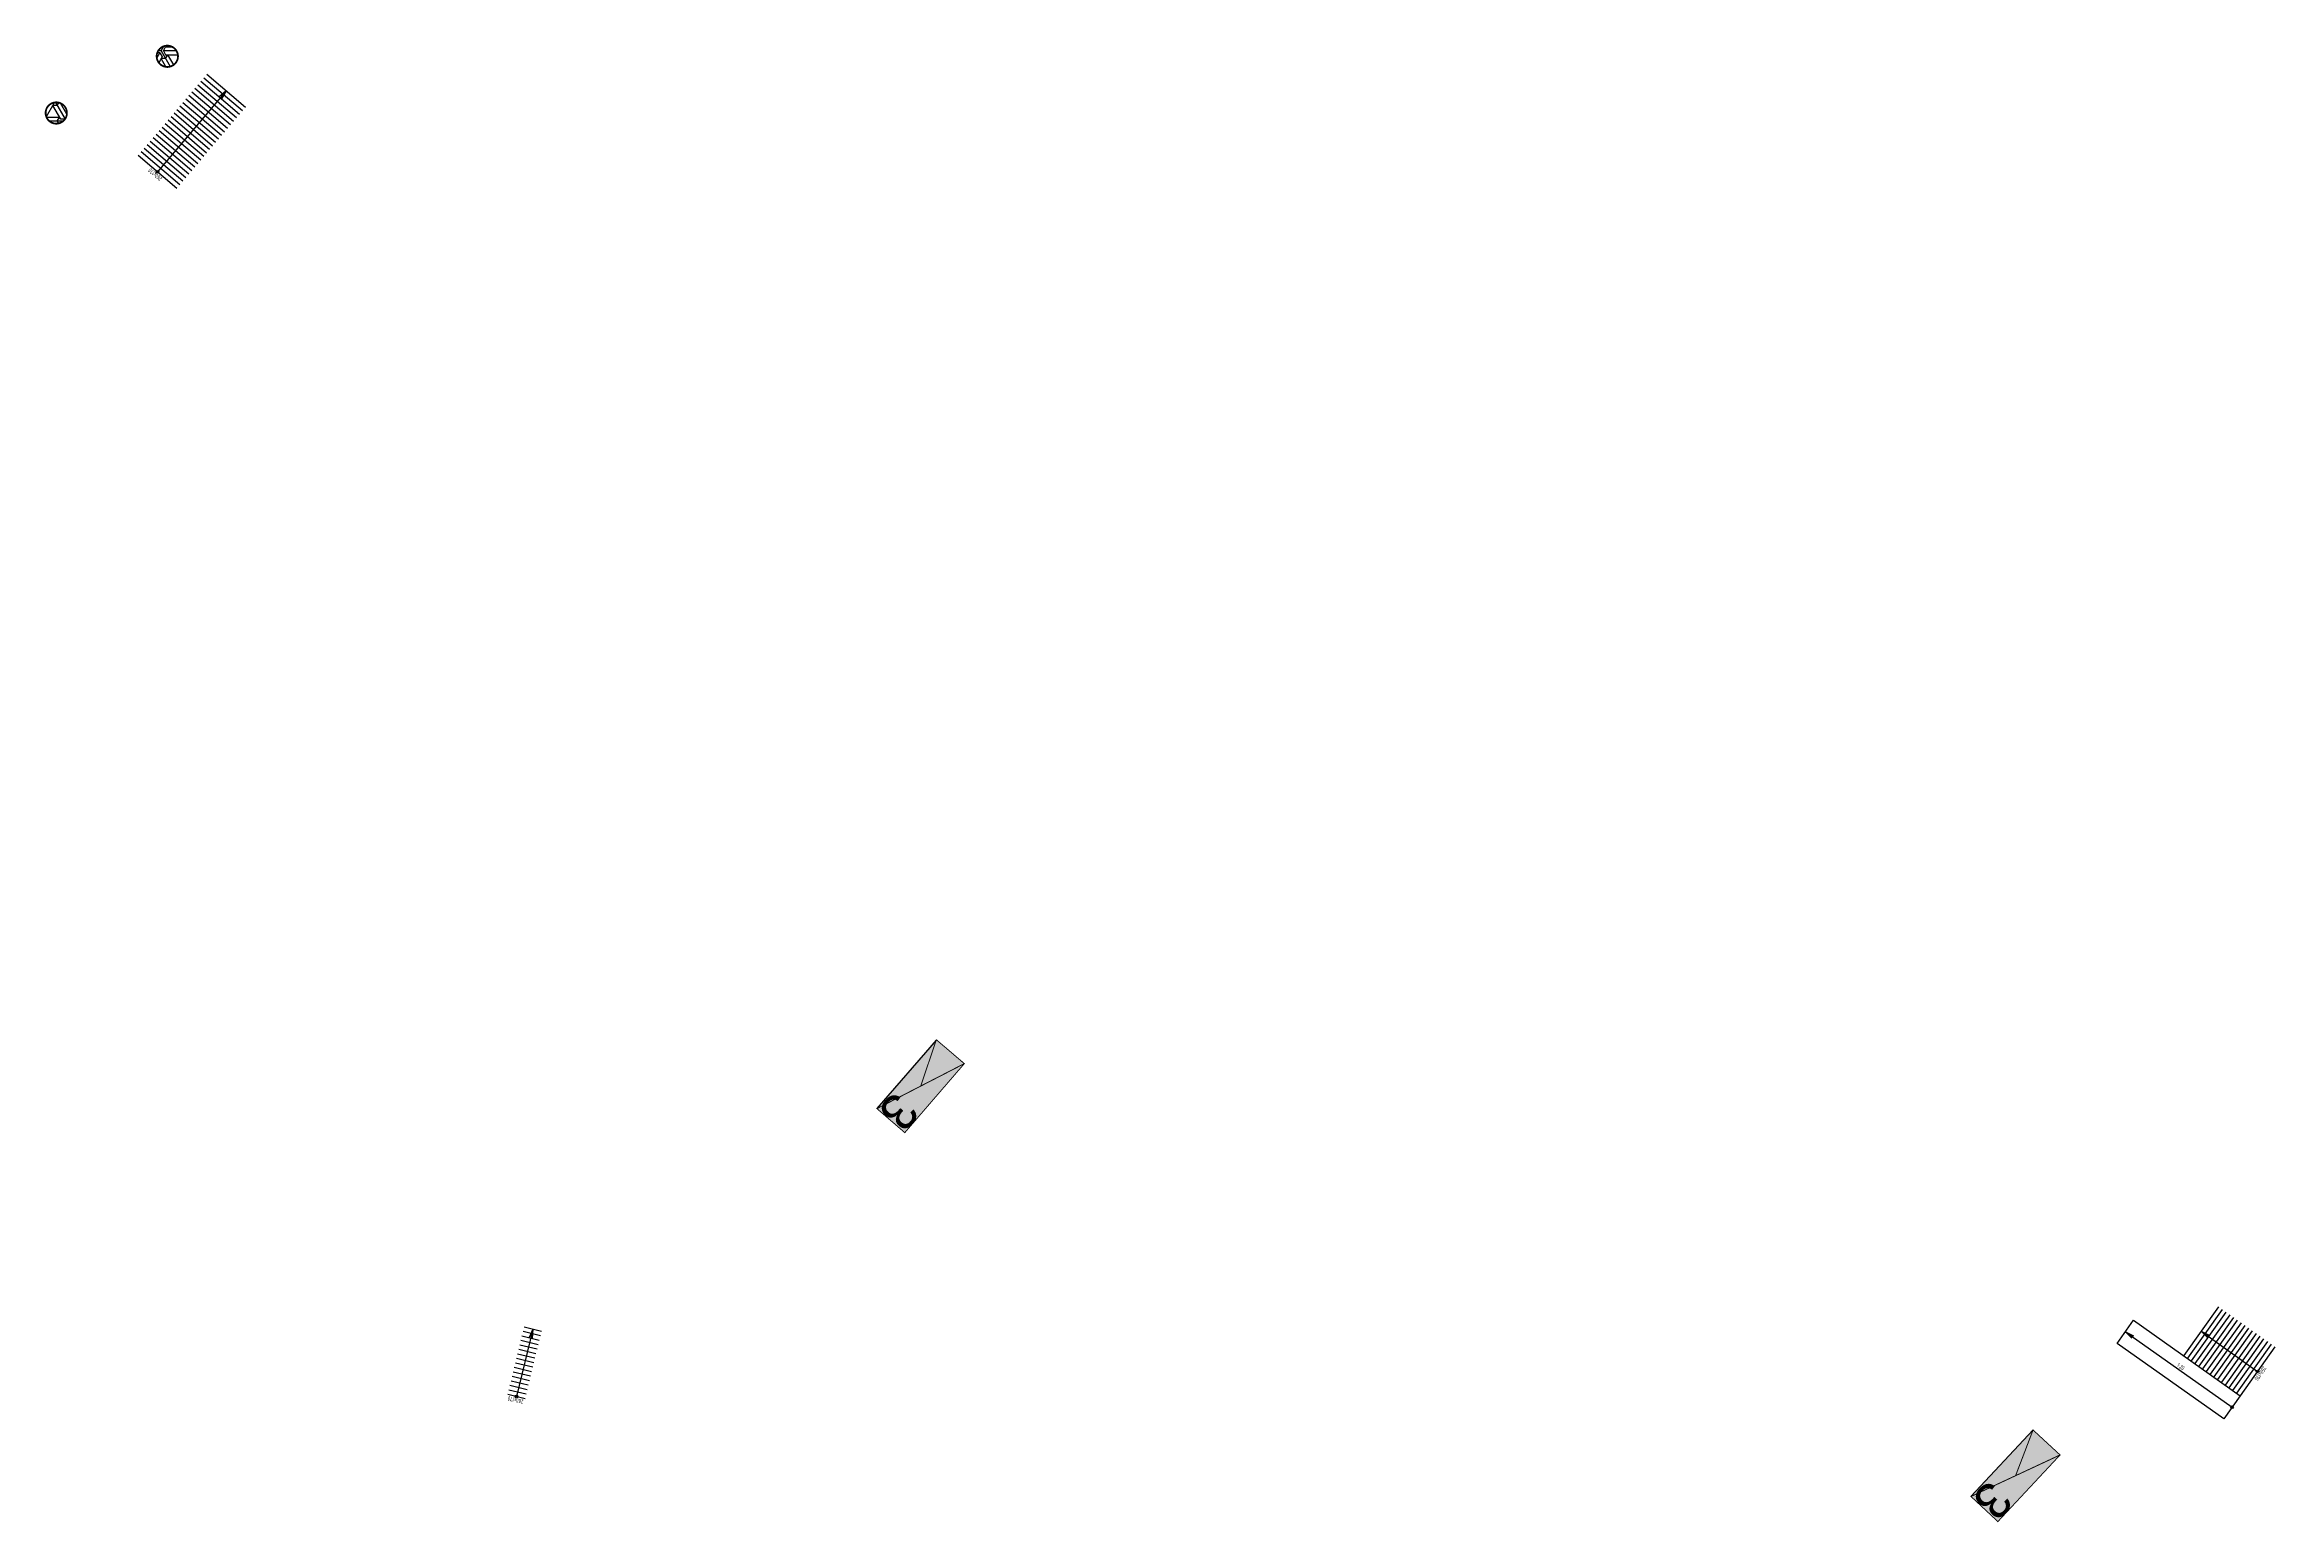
# Model space of a CAD drawing. Extents: x -2918 to -212, y 225 to 5715.
# Drawn here: x -1961.1 to -1835.3, y 314.5 to 397.6 of the extents above; entities that cross this region are included whole.
import ezdxf
from ezdxf.enums import TextEntityAlignment as Align

# ---------------------------------------------------------------- set-up
doc = ezdxf.new("R2010")
doc.units = 0
doc.layers.get('0').update_dxf_attribs({"linetype": 'CONTINUOUS'})
for name, color, linetype in [('_ВИДОВОЙ_ЭКРАН', 254, 'CONTINUOUS'), ('_МАФ_ВЕНТ__КОЖУХ', 12, 'CONTINUOUS'), ('ДВ_ГП_П_МАФ', 20, 'CONTINUOUS'), ('ДВ_ОФР_РАМКА', 7, 'CONTINUOUS'), ('ЛЕСТНИЦЫ', 4, 'CONTINUOUS'), ('ПАНДУС', 7, 'CONTINUOUS')]:
    doc.layers.add(name, color=color, linetype=linetype)
doc.styles.add('ISOCPEUR', font='isocpeur.ttf', dxfattribs={"width": 0.65})
doc.styles.get("Standard").update_dxf_attribs({"font": 'arial.ttf'})

# ---------------------------------------------------------------- blocks, each defined once
blk = doc.blocks.new('АР_КРУЖОК_1_1')
at = {"color": 0, "linetype": 'BYBLOCK'}
blk.add_circle((0, 0), 75, dxfattribs=at)
blk = doc.blocks.new('*U271')
at = {"color": 0, "linetype": 'BYBLOCK'}
for q in [(-500, 85), (-500, -85)]:
    blk.add_line((0, 0), q, dxfattribs=at)
blk = doc.blocks.new('*U264')
at = {"color": 4, "linetype": 'BYBLOCK'}
for p, q in [((3180, 3070), (1198, 5123)), ((3367, 3250), (1385, 5304)), ((3554, 3431), (1572, 5484)), ((3741, 3611), (1759, 5665)), ((3929, 3792), (1946, 5846)), ((4116, 3972), (2133, 6026)), ((4303, 4153), (2320, 6207)), ((1871, 1806), (-111, 3859)), ((2058, 1986), (76, 4040)), ((2245, 2167), (263, 4220)), ((2432, 2347), (450, 4401)), ((2619, 2528), (637, 4582)), ((2806, 2708), (824, 4762)), ((2993, 2889), (1011, 4943)), ((561, 542), (-1421, 2595)), ((748, 722), (-1234, 2776)), ((935, 903), (-1047, 2956)), ((1122, 1083), (-860, 3137)), ((1310, 1264), (-673, 3318)), ((1497, 1445), (-486, 3498)), ((1684, 1625), (-299, 3679)), ((0, 0), (-1982, 2054)), ((187, 181), (-1795, 2234)), ((374, 361), (-1608, 2415))]:
    blk.add_line(p, q, dxfattribs=at)
blk.add_lwpolyline([(3312, 5180), (-991, 1027)], dxfattribs=at)
at = {"color": 4, "linetype": 'BYBLOCK', "rotation": 43.98588361384972}
for name, p in [('*U271', (3312, 5180)), ('АР_КРУЖОК_1_1', (-991, 1027))]:
    blk.add_blockref(name, p, dxfattribs=at)
at = {"layer": '_ВИДОВОЙ_ЭКРАН', "color": 4, "ltscale": 20, "style": 'ISOCPEUR', "width": 0.65}
blk.add_attdef('УКЛОН', text='', height=250, rotation=133.98588, dxfattribs=at).set_placement((-991, 1027), align=Align.BOTTOM_CENTER)
blk = doc.blocks.new('ОГРАЖДЕНИЯ_ВЕНТИЛЯЦИОННЫХ_')
at = {"layer": '_МАФ_ВЕНТ__КОЖУХ'}
h = blk.add_hatch(dxfattribs=at)
h.set_pattern_fill('ESCHER', color=256, scale=0.05)
edge = h.paths.add_edge_path()
edge.add_arc((0, 0), 0.6, 0, 360)
at = {"layer": '_МАФ_ВЕНТ__КОЖУХ', "const_width": 0.1}
blk.add_lwpolyline([(0, -0.6, -1), (0, 0.6, -1)], format="xyb", close=True, dxfattribs=at)
blk = doc.blocks.new('*U217')
at = {"color": 4, "linetype": 'BYBLOCK'}
for p, q in [((-2938, 2565), (-5153, 28)), ((-2742, 2394), (-4957, -143)), ((-2546, 2223), (-4762, -314)), ((-2350, 2052), (-4566, -485)), ((-2154, 1881), (-4370, -656)), ((-1958, 1710), (-4174, -827)), ((-1763, 1539), (-3978, -998)), ((-1567, 1368), (-3782, -1169)), ((-1371, 1197), (-3587, -1340)), ((-1175, 1026), (-3391, -1511)), ((-979, 855), (-3195, -1682)), ((-783, 684), (-2999, -1853)), ((-588, 513), (-2803, -2024)), ((-392, 342), (-2607, -2195)), ((-196, 171), (-2412, -2366)), ((0, 0), (-2216, -2537))]:
    blk.add_line(p, q, dxfattribs=at)
blk.add_lwpolyline([(-4045, 1297), (-1108, -1269)], dxfattribs=at)
at = {"color": 4, "linetype": 'BYBLOCK', "rotation": 138.8701275403128}
for name, p in [('*U271', (-4045, 1297)), ('АР_КРУЖОК_1_1', (-1108, -1269))]:
    blk.add_blockref(name, p, dxfattribs=at)
at = {"layer": '_ВИДОВОЙ_ЭКРАН', "color": 4, "ltscale": 20, "style": 'ISOCPEUR', "width": 0.65}
blk.add_attdef('УКЛОН', text='', height=250, rotation=228.87013, dxfattribs=at).set_placement((-1108, -1269), align=Align.BOTTOM_CENTER)
blk = doc.blocks.new('*U218')
at = {"color": 0, "linetype": 'BYBLOCK'}
blk.add_lwpolyline([(-800, -1386), (-7165, 2289), (-6365, 3675), (0, 0)], close=True, dxfattribs=at)
blk.add_lwpolyline([(-6765, 2982), (-400, -693)], dxfattribs=at)
at = {"color": 0, "linetype": 'BYBLOCK', "rotation": 150}
for name, p in [('*U271', (-6765, 2982)), ('АР_КРУЖОК_1_1', (-400, -693))]:
    blk.add_blockref(name, p, dxfattribs=at)
at = {"color": 0, "linetype": 'BYBLOCK', "ltscale": 20, "style": 'ISOCPEUR', "width": 0.65}
blk.add_attdef('УКЛОН', text='', height=250, rotation=330, dxfattribs=at).set_placement((-3583, 1145), align=Align.BOTTOM_CENTER)
blk = doc.blocks.new('*U263')
at = {"color": 4, "linetype": 'BYBLOCK'}
for p, q in [((1293, 3679), (350, 4011)), ((776, 2208), (-167, 2539)), ((862, 2453), (-81, 2784)), ((948, 2698), (5, 3030)), ((1035, 2943), (91, 3275)), ((1121, 3189), (178, 3520)), ((1207, 3434), (264, 3766)), ((345, 981), (-598, 1313)), ((431, 1226), (-512, 1558)), ((517, 1472), (-426, 1803)), ((604, 1717), (-340, 2049)), ((690, 1962), (-254, 2294)), ((0, 0), (-943, 332)), ((86, 245), (-857, 577)), ((172, 491), (-771, 822)), ((259, 736), (-685, 1067))]:
    blk.add_line(p, q, dxfattribs=at)
blk.add_lwpolyline([(822, 3845), (-472, 166)], dxfattribs=at)
at = {"color": 4, "linetype": 'BYBLOCK', "rotation": 70.63292397293291}
for name, p in [('*U271', (822, 3845)), ('АР_КРУЖОК_1_1', (-472, 166))]:
    blk.add_blockref(name, p, dxfattribs=at)
at = {"layer": '_ВИДОВОЙ_ЭКРАН', "color": 4, "ltscale": 20, "style": 'ISOCPEUR', "width": 0.65}
blk.add_attdef('УКЛОН', text='', height=250, rotation=160.63292, dxfattribs=at).set_placement((-472, 166), align=Align.BOTTOM_CENTER)
blk = doc.blocks.new('КОНТЕЙНЕРНАЯ_ПЛОЩАДКА_НА_3')
at = {"layer": 'ДВ_ОФР_РАМКА'}
h = blk.add_hatch(color=5, dxfattribs=at)
h.dxf.hatch_style = 1
h.paths.add_polyline_path([(0, 0), (-0.01, 2.07), (5.12, 2.07), (5.12, 0)])
at = {"const_width": 0.053}
blk.add_lwpolyline([(0, 0), (-0.01, 2.07), (5.12, 2.07), (5.12, 0)], close=True, dxfattribs=at)
for points in [[(-0.01, 2.07), (5.12, 0)], [(0, 0), (2.56, 1.04)]]:
    blk.add_lwpolyline(points, dxfattribs=at)
blk.add_lwpolyline([(0, 0), (5.12, 0)])
at = {"insert": (3.67, 2.07), "char_height": 2, "attachment_point": 1}
blk.add_mtext_dynamic_manual_height_columns('3', width=1.1135, gutter_width=12.5, heights=[-2.04], dxfattribs=at)

msp = doc.modelspace()

# ---------------------------------------------------------------- block references
for p, rotation in [((-1910.9, 341.62), 229.2183250162729), ((-1849.18, 319.66), 226.9765530706109)]:
    msp.add_blockref('КОНТЕЙНЕРНАЯ_ПЛОЩАДКА_НА_3', p, dxfattribs=dict(rotation=rotation))
at = {"layer": 'ДВ_ГП_П_МАФ', "zscale": 7.46735527297754}
for p in [(-1954.18, 396.96), (-1960.43, 393.77)]:
    msp.add_blockref('ОГРАЖДЕНИЯ_ВЕНТИЛЯЦИОННЫХ_', p, dxfattribs=at)
at = {"layer": 'ЛЕСТНИЦЫ', "color": 4, "xscale": 0.001, "yscale": 0.001, "zscale": 0.001}
for name, p, rotation in [('*U264', (-1953.65, 389.53), 5.658026306228184), ('*U217', (-1835.57, 324.33), 5.658026306228185), ('*U263', (-1934.05, 321.42), 5.658026306228184)]:
    msp.add_blockref(name, p, dxfattribs=dict(at, rotation=rotation)).add_auto_attribs({'УКЛОН': '260х170'})
at = {"layer": 'ПАНДУС', "color": 4, "linetype": 'BYBLOCK', "xscale": 0.001, "yscale": 0.001, "zscale": 0.001, "rotation": 354.7062195849174}
msp.add_blockref('*U218', (-1837.52, 321.59), dxfattribs=at).add_auto_attribs({'УКЛОН': '1:20'})

doc.saveas('drawing.dxf')
